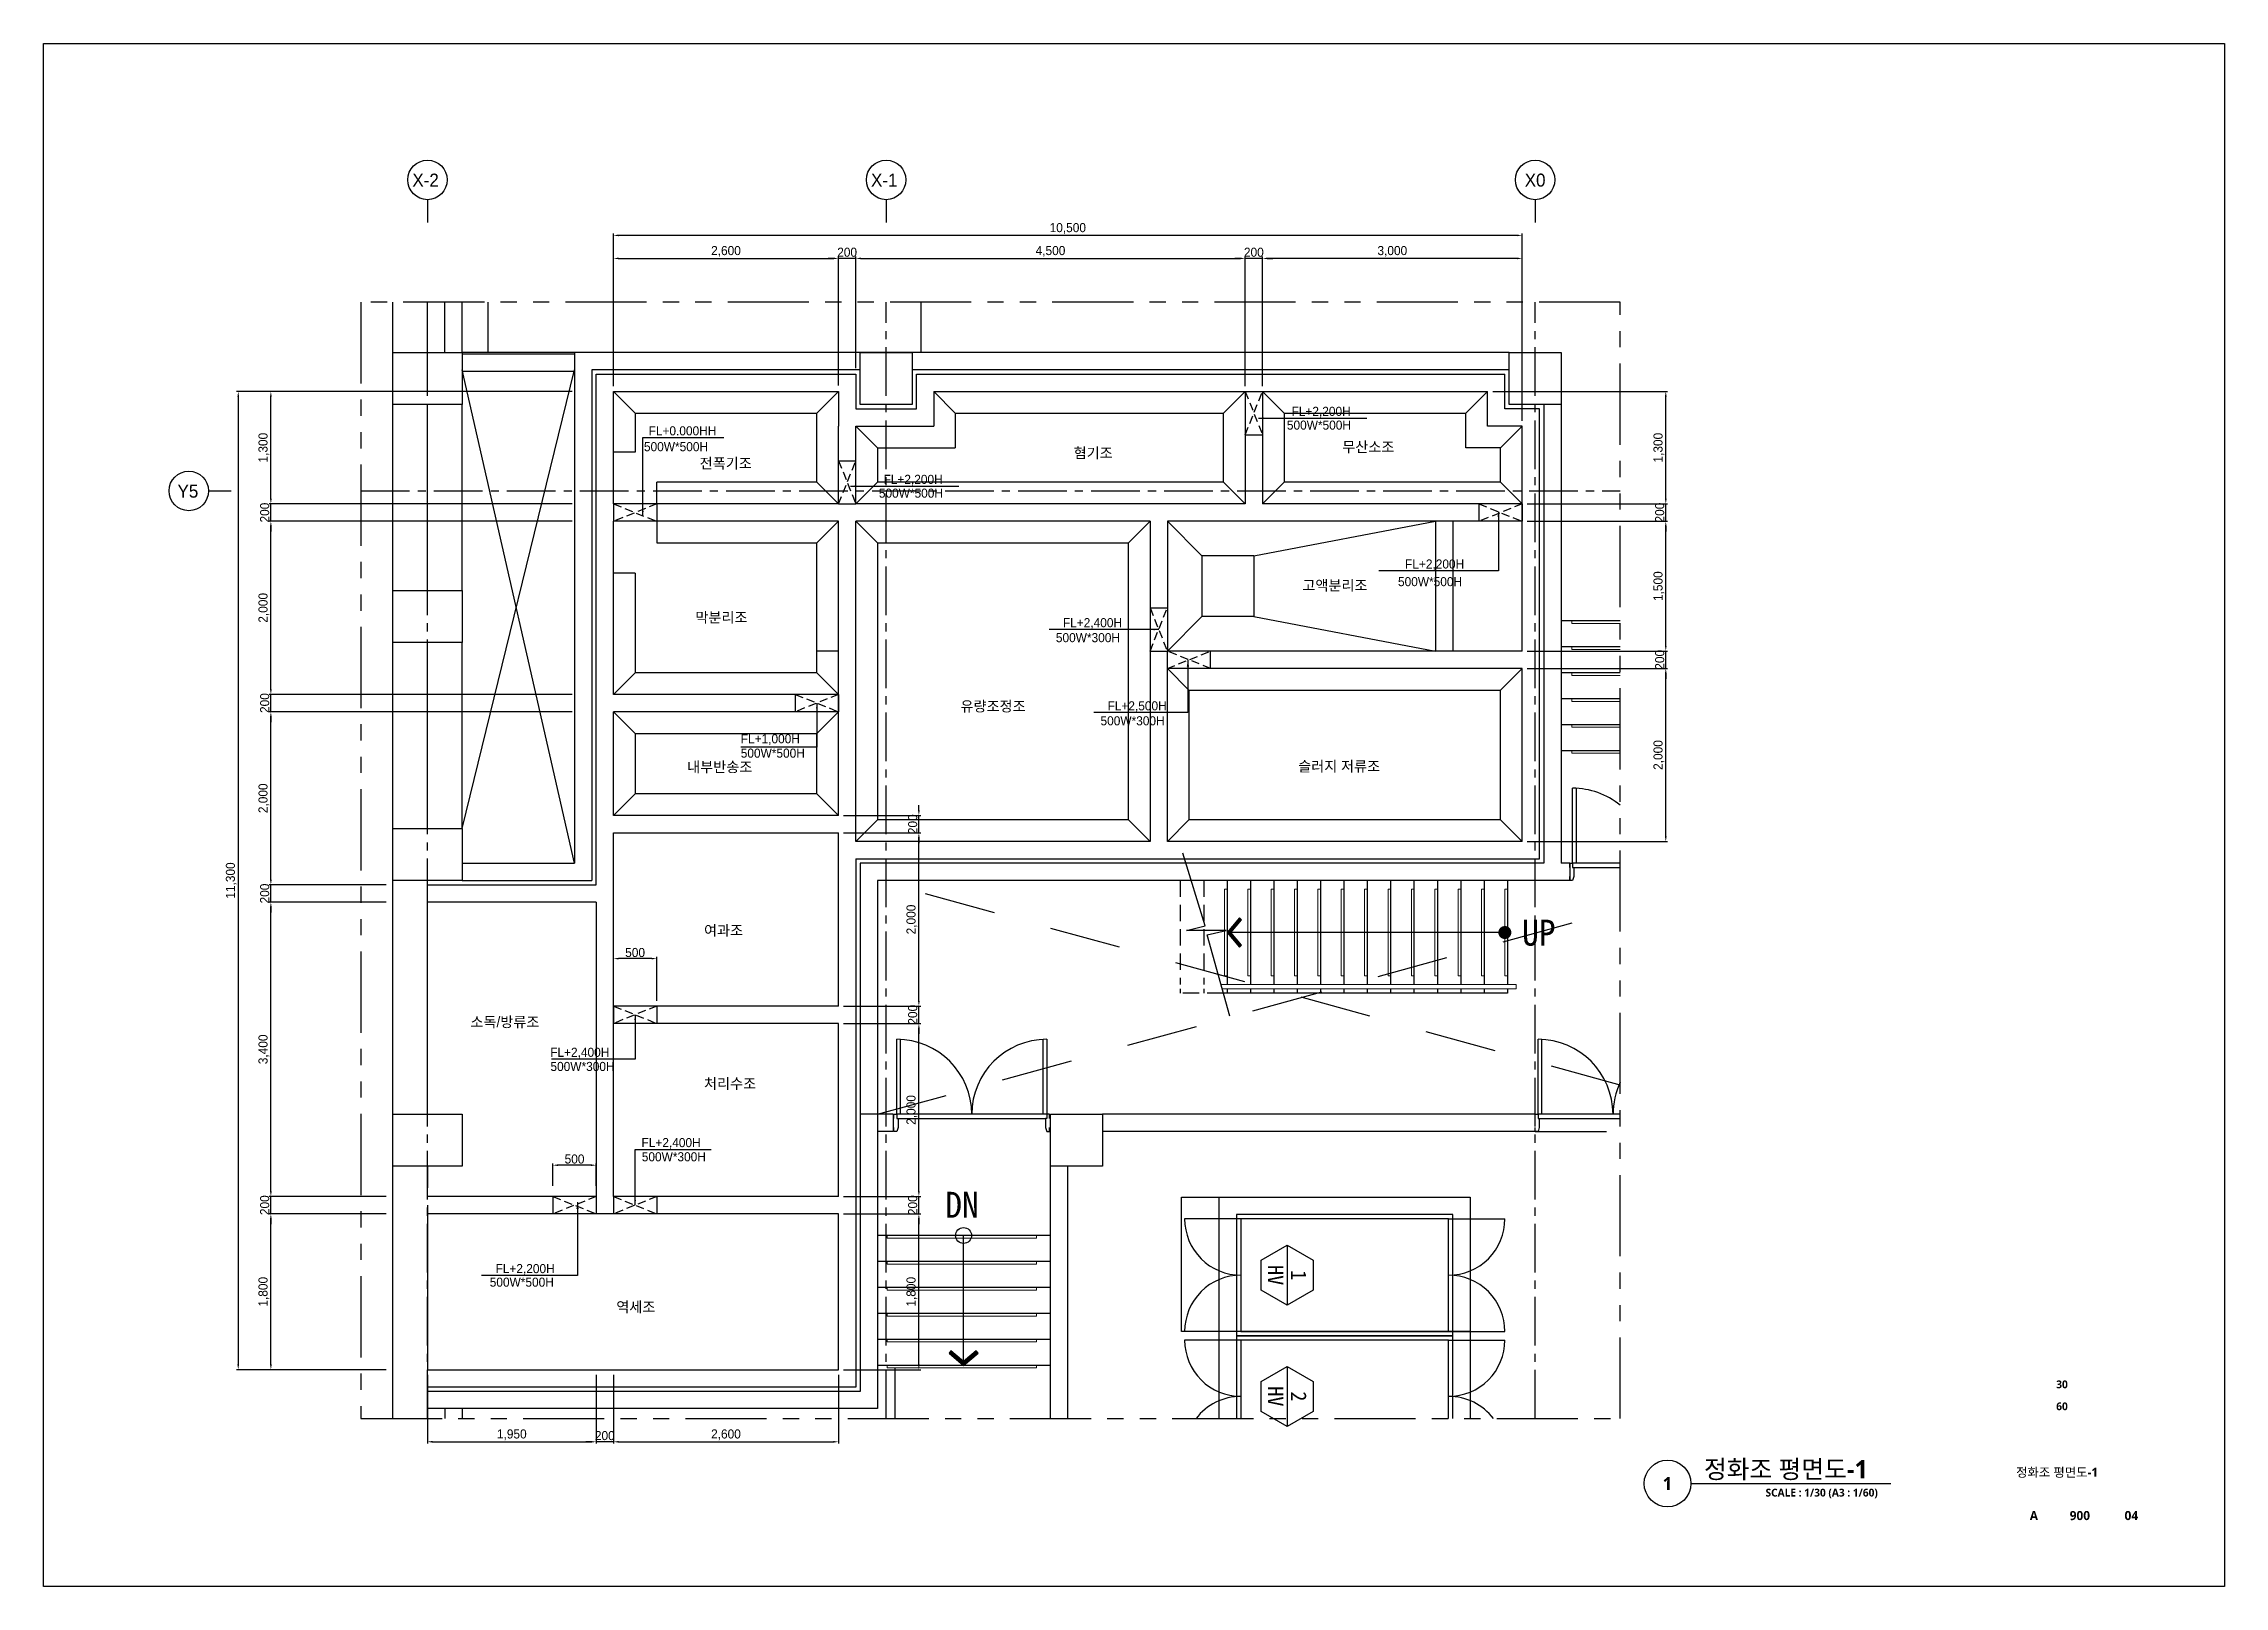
# Model space of a CAD drawing. Extents: x -446 to 204872, y -474580 to 19085.
# Drawn here: x 75600 to 100800, y 0 to 17820 of the extents above; entities that cross this region are included whole.
import ezdxf
from ezdxf.enums import TextEntityAlignment as Align

# ---------------------------------------------------------------- set-up
doc = ezdxf.new("R2010")
doc.units = 0
doc.header["$LTSCALE"] = 750
doc.header["$MEASUREMENT"] = 0
for name, pattern in [('CENTER2', [1.125, 0.75, -0.125, 0.125, -0.125]), ('HIDDEN2', [0.1875, 0.125, -0.0625]), ('PHANTOM2', [1.25, 0.625, -0.125, 0.125, -0.125, 0.125, -0.125]), ('지하2층 평면도 정화조변경안$0$HID', [2, 1.1, -0.9]), ('지하2층 평면도 정화조변경안$0$HIDDEN', [0.375, 0.25, -0.125])]:
    doc.linetypes.add(name, pattern=pattern)
doc.layers.get('0').update_dxf_attribs({"linetype": 'CONTINUOUS'})
doc.layers.get('DEFPOINTS').update_dxf_attribs({"linetype": 'CONTINUOUS'})
for name, color, linetype in [('A-ANNO-TEXT2', 3, 'CONTINUOUS'), ('A-ANNO-TITL', 7, 'CONTINUOUS'), ('AA-XXXX-TXT1', 2, 'CONTINUOUS'), ('지하2층 평면도 정화조변경안$0$A-ELE8', 8, 'CONTINUOUS'), ('지하2층 평면도 정화조변경안$0$A-PK', 6, 'CONTINUOUS'), ('지하2층 평면도 정화조변경안$0$AA-DWXM-DOOR', 7, 'CONTINUOUS'), ('지하2층 평면도 정화조변경안$0$COL', 2, 'CONTINUOUS'), ('지하2층 평면도 정화조변경안$0$FIN', 5, 'CONTINUOUS'), ('지하2층 평면도 정화조변경안$0$HID', 3, '지하2층 평면도 정화조변경안$0$HID'), ('지하2층 평면도 정화조변경안$0$WAL', 3, 'CONTINUOUS')]:
    doc.layers.add(name, color=color, linetype=linetype)
for name, color, linetype, lineweight in [('지하2층 평면도 정화조변경안$0$XR-평면도$0$A-SSXK-LEAD', 7, 'CONTINUOUS', 25), ('지하2층 평면도 정화조변경안$0$XR-평면도$0$A-SSXM-STAIR', 7, 'CONTINUOUS', 25), ('지하2층 평면도 정화조변경안$0$XR-평면도$0$A-SSXS-HAND', 6, 'CONTINUOUS', 20), ('지하2층 평면도 정화조변경안$0$XR-평면도$0$A-SSXS-NONS', 8, 'CONTINUOUS', 18)]:
    doc.layers.add(name, color=color, linetype=linetype, lineweight=lineweight)
doc.styles.add('SH_대대리576', font='')
doc.styles.get("Standard").update_dxf_attribs({"font": 'NanumGothicBold.ttf'})
doc.styles.add('송현도면폼(2020)$0$기문-1', font='')
doc.styles.add('송현플러스-돋움체', font='')
doc.styles.add('지하2층 평면도 정화조변경안$0$돋움체', font='')
doc.styles.get('SH_대대리576').set_extended_font_data('NanumGothic', bold=True)
doc.styles.get('송현도면폼(2020)$0$기문-1').set_extended_font_data('Dotum')
doc.styles.get('송현플러스-돋움체').set_extended_font_data('DotumChe')
doc.styles.get('지하2층 평면도 정화조변경안$0$돋움체').set_extended_font_data('DotumChe')
doc.dimstyles.new('cwn', dxfattribs={"dimscale": 20, "dimtxt": 3, "dimasz": 2, "dimexe": 1, "dimexo": 2, "dimgap": 1, "dimtad": 1, "dimdec": 0, "dimzin": 1, "dimdsep": 46, "dimlunit": 6, "dimtxsty": 'Standard', "dimcen": 0.09, "dimclrd": 4, "dimclre": 4, "dimclrt": 7, "dimadec": 0, "dimazin": 0, "dimtfac": 1, "dimtdec": 0, "dimtix": 1, "dimtmove": 1, "dimatfit": 3, "dimfxl": 2, "dimtolj": 1, "dimtzin": 1, "dimarcsym": 0})

msp = doc.modelspace()

# ---------------------------------------------------------------- texts
at = {"color": 7, "style": '송현도면폼(2020)$0$기문-1'}
for s, height, p in [('X-2', 150, (79861.2, 16168.6)), ('X-1', 150, (85161.2, 16168.6)), ('X0', 150, (92715.3, 16168.6)), ('FL+2,200H', 105, (90020.5, 13520.2)), ('FL+0.000HH', 105, (82591.1, 13295.1)), ('500W*500H', 105, (89966.6, 13361)), ('500W*500H', 105, (82537.2, 13112.1)), ('혐기조', 120, (87502.8, 13031.5)), ('무산소조', 120, (90606.5, 13102, -103000)), ('전폭기조', 120, (83181.5, 12912)), ('Y5', 150, (77147.2, 12575.6)), ('500W*500H', 105, (85251.8, 12575.1)), ('FL+2,200H', 105, (85305.7, 12734.3)), ('FL+2,200H', 105, (91331.9, 11756.7)), ('고액분리조', 120, (90145.6, 11502.4, -103000)), ('500W*500H', 105, (91250.8, 11553)), ('막분리조', 120, (83131.7, 11132.1)), ('FL+2,400H', 105, (87378.4, 11079.1)), ('500W*300H', 105, (87297.3, 10906)), ('유량조정조', 120, (86194.9, 10106.4, -103000)), ('FL+2,500H', 105, (87894.2, 10118.6)), ('FL+1,000H', 105, (83655.7, 9738.1)), ('500W*300H', 105, (87813.1, 9945.6)), ('500W*500H', 105, (83655.7, 9572.1)), ('내부반송조', 120, (83036.5, 9405.6)), ('슬러지 저류조', 120, (90097.6, 9412.7, -103000)), ('여과조', 120, (83231.7, 7516.5)), ('소독/방류조', 120, (80532.3, 6460.2)), ('500W*300H', 105, (81456.8, 5953)), ('FL+2,400H', 105, (81453.8, 6116.6)), ('처리수조', 120, (83231.7, 5747.9)), ('FL+2,400H', 105, (82509.1, 5073.4)), ('500W*300H', 105, (82512.1, 4909.7)), ('500W*500H', 105, (80755.2, 3461.5)), ('FL+2,200H', 105, (80822.1, 3618.1)), ('역세조', 120, (82218, 3167.7))]:
    msp.add_text(s, height=height, dxfattribs=at).set_placement(p)
at = {"layer": 'A-ANNO-TEXT2', "style": '송현플러스-돋움체'}
msp.add_text('UP', height=300, dxfattribs=at).set_placement((92683.6, 7400.9, -103000))
at = {"layer": 'A-ANNO-TEXT2', "color": 8, "style": '송현플러스-돋움체'}
msp.add_text('DN', height=300, dxfattribs=at).set_placement((86018.9, 4257.3, -103000))
at = {"layer": 'A-ANNO-TITL', "style": 'SH_대대리576'}
for s, height, p in [('30', 90, (98923.6, 2333.3)), ('60', 90, (98923.6, 2080)), ('정화조 평면도-1', 105, (98867, 1319.2)), ('A', 105, (98598.8, 818.1)), ('900', 105, (99130.1, 818.1)), ('04', 105, (99724.7, 818.1))]:
    msp.add_text(s, height=height, dxfattribs=at).set_placement(p, align=Align.MIDDLE)
at = {"layer": '지하2층 평면도 정화조변경안$0$FIN', "color": 8, "style": '지하2층 평면도 정화조변경안$0$돋움체'}
for s, p in [('HV', (89836.8, 3594.6)), ('1', (90103.5, 3594.6)), ('HV', (89836.8, 2194.6)), ('2', (90103.5, 2194.6))]:
    msp.add_text(s, height=180, rotation=270, dxfattribs=at).set_placement(p, align=Align.MIDDLE)

# ---------------------------------------------------------------- blocks, each defined once
blk = doc.blocks.new('*U241')
at = {"layer": 'A-ANNO-TITL'}
blk.add_line((0, 0), (3850, 0), dxfattribs=at)
blk.add_circle((-450, 0), 450, dxfattribs=at)
at = {"layer": 'AA-XXXX-TXT1', "style": 'SH_대대리576'}
blk.add_attdef('DWG.TITLE', (250, 100), '', height=350, dxfattribs=at)
at = {"layer": 'AA-XXXX-TXT1', "color": 7, "style": 'SH_대대리576'}
blk.add_attdef('NO1', text='', height=300, dxfattribs=at).set_placement((-450, 0), align=Align.MIDDLE)
at = {"layer": 'AA-XXXX-TXT1', "style": 'SH_대대리576'}
blk.add_attdef('SCALE', text='', height=150, dxfattribs=at).set_placement((3600, -100), align=Align.TOP_RIGHT)
blk = doc.blocks.new('지하2층 평면도 정화조변경안$0$XR-평면도$0$8F-PLAN$0$arrow2')
at = {"color": 8}
blk.add_lwpolyline([(0, 0.87), (0.74, 0), (0, -0.87), (0.15, -1), (1, 0), (0.15, 1)], close=True, dxfattribs=at)
for points in [[(0, 0.87), (0.15, 1), (0.74, 0), (1, 0)], [(0.74, 0), (1, 0), (0, -0.87), (0.15, -1)]]:
    blk.add_solid(points, dxfattribs=at)
blk = doc.blocks.new('*D957')
at = {"color": 4, "lineweight": -2, "ltscale": 100}
for p, q in [((82185, 13863), (82185, 15360)), ((82245, 15339), (84725, 15339)), ((84785, 13873), (84785, 15360))]:
    blk.add_line(p, q, dxfattribs=at)
at = {"color": 4}
for points in [[(82245, 15349), (82245, 15329), (82185, 15339)], [(84725, 15329), (84725, 15349), (84785, 15339)]]:
    blk.add_solid(points, dxfattribs=at)
at = {"layer": 'DEFPOINTS', "color": 0}
for p in [(84785, 15339), (82185, 13803), (84785, 13813)]:
    blk.add_point(p, dxfattribs=at)
at = {"color": 7, "insert": (83485, 15420), "char_height": 105, "attachment_point": 5, "style": '송현도면폼(2020)$0$기문-1'}
blk.add_mtext('\\A1;2,600', dxfattribs=at)
blk = doc.blocks.new('*D958')
at = {"color": 4, "lineweight": -2, "ltscale": 100}
for p, q in [((84725, 15339), (84665, 15339)), ((84785, 13873), (84785, 15360)), ((84985, 15339), (84785, 15339)), ((84985, 14073), (84985, 15360)), ((85045, 15339), (85105, 15339))]:
    blk.add_line(p, q, dxfattribs=at)
at = {"color": 4}
for points in [[(84725, 15329), (84725, 15349), (84785, 15339)], [(85045, 15349), (85045, 15329), (84985, 15339)]]:
    blk.add_solid(points, dxfattribs=at)
at = {"layer": 'DEFPOINTS', "color": 0}
for p in [(84785, 15339), (84985, 14013), (84785, 13813)]:
    blk.add_point(p, dxfattribs=at)
at = {"color": 7, "insert": (84885, 15410), "char_height": 105, "attachment_point": 5, "style": '송현도면폼(2020)$0$기문-1'}
blk.add_mtext('\\A1;200', dxfattribs=at)
blk = doc.blocks.new('*D959')
at = {"color": 4, "lineweight": -2, "ltscale": 100}
for p, q in [((84985, 14073), (84985, 15360)), ((85045, 15339), (89425, 15339)), ((89485, 13863), (89485, 15360))]:
    blk.add_line(p, q, dxfattribs=at)
at = {"color": 4}
for points in [[(85045, 15349), (85045, 15329), (84985, 15339)], [(89425, 15329), (89425, 15349), (89485, 15339)]]:
    blk.add_solid(points, dxfattribs=at)
at = {"layer": 'DEFPOINTS', "color": 0}
for p in [(89485, 15339), (84985, 14013), (89485, 13803)]:
    blk.add_point(p, dxfattribs=at)
at = {"color": 7, "insert": (87235, 15420), "char_height": 105, "attachment_point": 5, "style": '송현도면폼(2020)$0$기문-1'}
blk.add_mtext('\\A1;4,500', dxfattribs=at)
blk = doc.blocks.new('*D960')
at = {"color": 4, "lineweight": -2, "ltscale": 100}
for p, q in [((89425, 15339), (89365, 15339)), ((89485, 14672), (89485, 15360)), ((89685, 15339), (89485, 15339)), ((89685, 14682), (89685, 15360)), ((89745, 15339), (89805, 15339))]:
    blk.add_line(p, q, dxfattribs=at)
at = {"color": 4}
for points in [[(89425, 15329), (89425, 15349), (89485, 15339)], [(89745, 15349), (89745, 15329), (89685, 15339)]]:
    blk.add_solid(points, dxfattribs=at)
at = {"layer": 'DEFPOINTS', "color": 0}
for p in [(89485, 15339), (89685, 14622), (89485, 14612)]:
    blk.add_point(p, dxfattribs=at)
at = {"color": 7, "insert": (89585, 15410), "char_height": 105, "attachment_point": 5, "style": '송현도면폼(2020)$0$기문-1'}
blk.add_mtext('\\A1;200', dxfattribs=at)
blk = doc.blocks.new('*D961')
at = {"color": 4, "lineweight": -2, "ltscale": 100}
for p, q in [((89685, 13863), (89685, 15360)), ((92625, 15339), (89745, 15339)), ((92685, 13463), (92685, 15360))]:
    blk.add_line(p, q, dxfattribs=at)
at = {"color": 4}
for points in [[(89745, 15349), (89745, 15329), (89685, 15339)], [(92625, 15329), (92625, 15349), (92685, 15339)]]:
    blk.add_solid(points, dxfattribs=at)
at = {"layer": 'DEFPOINTS', "color": 0}
for p in [(89685, 15339), (89685, 13803), (92685, 13403)]:
    blk.add_point(p, dxfattribs=at)
at = {"color": 7, "insert": (91185, 15420), "char_height": 105, "attachment_point": 5, "style": '송현도면폼(2020)$0$기문-1'}
blk.add_mtext('\\A1;3,000', dxfattribs=at)
blk = doc.blocks.new('*D962')
at = {"color": 4, "lineweight": -2, "ltscale": 100}
for p, q in [((81709, 13803), (78205, 13803)), ((78226, 12563), (78226, 13743)), ((81709, 12503), (78205, 12503))]:
    blk.add_line(p, q, dxfattribs=at)
at = {"color": 4}
for points in [[(78236, 13743), (78216, 13743), (78226, 13803)], [(78216, 12563), (78236, 12563), (78226, 12503)]]:
    blk.add_solid(points, dxfattribs=at)
at = {"layer": 'DEFPOINTS', "color": 0}
for p in [(78226, 13803), (81769, 13803), (81769, 12503)]:
    blk.add_point(p, dxfattribs=at)
at = {"color": 7, "insert": (78145, 13153), "char_height": 105, "attachment_point": 5, "rotation": 90, "style": '송현도면폼(2020)$0$기문-1'}
blk.add_mtext('\\A1;1,300', dxfattribs=at)
blk = doc.blocks.new('*D963')
at = {"color": 4, "lineweight": -2, "ltscale": 100}
for p, q in [((81709, 12303), (78205, 12303)), ((78226, 10363), (78226, 12243)), ((81709, 10303), (78205, 10303))]:
    blk.add_line(p, q, dxfattribs=at)
at = {"color": 4}
for points in [[(78236, 12243), (78216, 12243), (78226, 12303)], [(78216, 10363), (78236, 10363), (78226, 10303)]]:
    blk.add_solid(points, dxfattribs=at)
at = {"layer": 'DEFPOINTS', "color": 0}
for p in [(78226, 12303), (81769, 12303), (81769, 10303)]:
    blk.add_point(p, dxfattribs=at)
at = {"color": 7, "insert": (78145, 11303), "char_height": 105, "attachment_point": 5, "rotation": 90, "style": '송현도면폼(2020)$0$기문-1'}
blk.add_mtext('\\A1;2,000', dxfattribs=at)
blk = doc.blocks.new('*D964')
at = {"color": 4, "lineweight": -2, "ltscale": 100}
for p, q in [((78226, 12563), (78226, 12623)), ((81709, 12503), (78205, 12503)), ((78226, 12303), (78226, 12503)), ((81709, 12303), (78205, 12303)), ((78226, 12243), (78226, 12183))]:
    blk.add_line(p, q, dxfattribs=at)
at = {"color": 4}
for points in [[(78216, 12563), (78236, 12563), (78226, 12503)], [(78236, 12243), (78216, 12243), (78226, 12303)]]:
    blk.add_solid(points, dxfattribs=at)
at = {"layer": 'DEFPOINTS', "color": 0}
for p in [(78226, 12503), (81769, 12503), (81769, 12303)]:
    blk.add_point(p, dxfattribs=at)
at = {"color": 7, "insert": (78155, 12403), "char_height": 105, "attachment_point": 5, "rotation": 90, "style": '송현도면폼(2020)$0$기문-1'}
blk.add_mtext('\\A1;200', dxfattribs=at)
blk = doc.blocks.new('*D965')
at = {"color": 4, "lineweight": -2, "ltscale": 100}
for p, q in [((78226, 10363), (78226, 10423)), ((81709, 10303), (78205, 10303)), ((81709, 10103), (78205, 10103)), ((78226, 10103), (78226, 10303)), ((78226, 10043), (78226, 9983))]:
    blk.add_line(p, q, dxfattribs=at)
at = {"color": 4}
for points in [[(78216, 10363), (78236, 10363), (78226, 10303)], [(78236, 10043), (78216, 10043), (78226, 10103)]]:
    blk.add_solid(points, dxfattribs=at)
at = {"layer": 'DEFPOINTS', "color": 0}
for p in [(78226, 10303), (81769, 10303), (81769, 10103)]:
    blk.add_point(p, dxfattribs=at)
at = {"color": 7, "insert": (78155, 10203), "char_height": 105, "attachment_point": 5, "rotation": 90, "style": '송현도면폼(2020)$0$기문-1'}
blk.add_mtext('\\A1;200', dxfattribs=at)
blk = doc.blocks.new('*D966')
at = {"color": 4, "lineweight": -2, "ltscale": 100}
for p, q in [((79559, 7903), (78205, 7903)), ((78226, 4563), (78226, 7843)), ((79559, 4503), (78205, 4503))]:
    blk.add_line(p, q, dxfattribs=at)
at = {"color": 4}
for points in [[(78236, 7843), (78216, 7843), (78226, 7903)], [(78216, 4563), (78236, 4563), (78226, 4503)]]:
    blk.add_solid(points, dxfattribs=at)
at = {"layer": 'DEFPOINTS', "color": 0}
for p in [(78226, 7903), (79619, 7903), (79619, 4503)]:
    blk.add_point(p, dxfattribs=at)
at = {"color": 7, "insert": (78145, 6203), "char_height": 105, "attachment_point": 5, "rotation": 90, "style": '송현도면폼(2020)$0$기문-1'}
blk.add_mtext('\\A1;3,400', dxfattribs=at)
blk = doc.blocks.new('*D967')
at = {"color": 4, "lineweight": -2, "ltscale": 100}
for p, q in [((79559, 8103), (78205, 8103)), ((78226, 8163), (78226, 8223)), ((78226, 7903), (78226, 8103)), ((79559, 7903), (78205, 7903)), ((78226, 7843), (78226, 7783))]:
    blk.add_line(p, q, dxfattribs=at)
at = {"color": 4}
for points in [[(78216, 8163), (78236, 8163), (78226, 8103)], [(78236, 7843), (78216, 7843), (78226, 7903)]]:
    blk.add_solid(points, dxfattribs=at)
at = {"layer": 'DEFPOINTS', "color": 0}
for p in [(78226, 8103), (79619, 8103), (79619, 7903)]:
    blk.add_point(p, dxfattribs=at)
at = {"color": 7, "insert": (78155, 8003), "char_height": 105, "attachment_point": 5, "rotation": 90, "style": '송현도면폼(2020)$0$기문-1'}
blk.add_mtext('\\A1;200', dxfattribs=at)
blk = doc.blocks.new('*D968')
at = {"color": 4, "lineweight": -2, "ltscale": 100}
for p, q in [((81709, 10103), (78205, 10103)), ((78226, 8163), (78226, 10043)), ((79559, 8103), (78205, 8103))]:
    blk.add_line(p, q, dxfattribs=at)
at = {"color": 4}
for points in [[(78236, 10043), (78216, 10043), (78226, 10103)], [(78216, 8163), (78236, 8163), (78226, 8103)]]:
    blk.add_solid(points, dxfattribs=at)
at = {"layer": 'DEFPOINTS', "color": 0}
for p in [(78226, 10103), (81769, 10103), (79619, 8103)]:
    blk.add_point(p, dxfattribs=at)
at = {"color": 7, "insert": (78145, 9103), "char_height": 105, "attachment_point": 5, "rotation": 90, "style": '송현도면폼(2020)$0$기문-1'}
blk.add_mtext('\\A1;2,000', dxfattribs=at)
blk = doc.blocks.new('*D969')
at = {"color": 4, "lineweight": -2, "ltscale": 100}
for p, q in [((78226, 4563), (78226, 4623)), ((79559, 4503), (78205, 4503)), ((79559, 4303), (78205, 4303)), ((78226, 4303), (78226, 4503)), ((78226, 4243), (78226, 4183))]:
    blk.add_line(p, q, dxfattribs=at)
at = {"color": 4}
for points in [[(78216, 4563), (78236, 4563), (78226, 4503)], [(78236, 4243), (78216, 4243), (78226, 4303)]]:
    blk.add_solid(points, dxfattribs=at)
at = {"layer": 'DEFPOINTS', "color": 0}
for p in [(78226, 4503), (79619, 4503), (79619, 4303)]:
    blk.add_point(p, dxfattribs=at)
at = {"color": 7, "insert": (78155, 4403), "char_height": 105, "attachment_point": 5, "rotation": 90, "style": '송현도면폼(2020)$0$기문-1'}
blk.add_mtext('\\A1;200', dxfattribs=at)
blk = doc.blocks.new('*D970')
at = {"color": 4, "lineweight": -2, "ltscale": 100}
for p, q in [((79559, 4303), (78205, 4303)), ((78226, 2563), (78226, 4243)), ((79559, 2503), (78205, 2503))]:
    blk.add_line(p, q, dxfattribs=at)
at = {"color": 4}
for points in [[(78236, 4243), (78216, 4243), (78226, 4303)], [(78216, 2563), (78236, 2563), (78226, 2503)]]:
    blk.add_solid(points, dxfattribs=at)
at = {"layer": 'DEFPOINTS', "color": 0}
for p in [(78226, 4303), (79619, 4303), (79619, 2503)]:
    blk.add_point(p, dxfattribs=at)
at = {"color": 7, "insert": (78145, 3403), "char_height": 105, "attachment_point": 5, "rotation": 90, "style": '송현도면폼(2020)$0$기문-1'}
blk.add_mtext('\\A1;1,800', dxfattribs=at)
blk = doc.blocks.new('*D971')
at = {"color": 4, "lineweight": -2, "ltscale": 100}
for p, q in [((80035, 2443), (80035, 1649)), ((81985, 2443), (81985, 1649)), ((80095, 1670), (81925, 1670))]:
    blk.add_line(p, q, dxfattribs=at)
at = {"color": 4}
for points in [[(80095, 1680), (80095, 1660), (80035, 1670)], [(81925, 1660), (81925, 1680), (81985, 1670)]]:
    blk.add_solid(points, dxfattribs=at)
at = {"layer": 'DEFPOINTS', "color": 0}
for p in [(80035, 2503), (81985, 2503), (81985, 1670)]:
    blk.add_point(p, dxfattribs=at)
at = {"color": 7, "insert": (81010, 1751), "char_height": 105, "attachment_point": 5, "style": '송현도면폼(2020)$0$기문-1'}
blk.add_mtext('\\A1;1,950', dxfattribs=at)
blk = doc.blocks.new('*D972')
at = {"color": 4, "lineweight": -2, "ltscale": 100}
for p, q in [((81985, 2443), (81985, 1649)), ((82185, 2443), (82185, 1649)), ((81925, 1670), (81865, 1670)), ((82185, 1670), (81985, 1670)), ((82245, 1670), (82305, 1670))]:
    blk.add_line(p, q, dxfattribs=at)
at = {"color": 4}
for points in [[(81925, 1660), (81925, 1680), (81985, 1670)], [(82245, 1680), (82245, 1660), (82185, 1670)]]:
    blk.add_solid(points, dxfattribs=at)
at = {"layer": 'DEFPOINTS', "color": 0}
for p in [(81985, 2503), (82185, 2503), (81985, 1670)]:
    blk.add_point(p, dxfattribs=at)
at = {"color": 7, "insert": (82085, 1741), "char_height": 105, "attachment_point": 5, "style": '송현도면폼(2020)$0$기문-1'}
blk.add_mtext('\\A1;200', dxfattribs=at)
blk = doc.blocks.new('*D973')
at = {"color": 4, "lineweight": -2, "ltscale": 100}
for p, q in [((82185, 2443), (82185, 1649)), ((84785, 2443), (84785, 1649)), ((82245, 1670), (84725, 1670))]:
    blk.add_line(p, q, dxfattribs=at)
at = {"color": 4}
for points in [[(82245, 1680), (82245, 1660), (82185, 1670)], [(84725, 1660), (84725, 1680), (84785, 1670)]]:
    blk.add_solid(points, dxfattribs=at)
at = {"layer": 'DEFPOINTS', "color": 0}
for p in [(82185, 2503), (84785, 2503), (84785, 1670)]:
    blk.add_point(p, dxfattribs=at)
at = {"color": 7, "insert": (83485, 1751), "char_height": 105, "attachment_point": 5, "style": '송현도면폼(2020)$0$기문-1'}
blk.add_mtext('\\A1;2,600', dxfattribs=at)
blk = doc.blocks.new('*D974')
at = {"color": 4, "lineweight": -2, "ltscale": 100}
for p, q in [((84845, 4303), (85735, 4303)), ((85714, 2563), (85714, 4243)), ((84845, 2503), (85735, 2503))]:
    blk.add_line(p, q, dxfattribs=at)
at = {"color": 4}
for points in [[(85724, 4243), (85704, 4243), (85714, 4303)], [(85704, 2563), (85724, 2563), (85714, 2503)]]:
    blk.add_solid(points, dxfattribs=at)
at = {"layer": 'DEFPOINTS', "color": 0}
for p in [(84785, 4303), (85714, 4303), (84785, 2503)]:
    blk.add_point(p, dxfattribs=at)
at = {"color": 7, "insert": (85633, 3403), "char_height": 105, "attachment_point": 5, "rotation": 90, "style": '송현도면폼(2020)$0$기문-1'}
blk.add_mtext('\\A1;1,800', dxfattribs=at)
blk = doc.blocks.new('*D975')
at = {"color": 4, "lineweight": -2, "ltscale": 100}
for p, q in [((85714, 4563), (85714, 4623)), ((84845, 4503), (85735, 4503)), ((84845, 4303), (85735, 4303)), ((85714, 4303), (85714, 4503)), ((85714, 4243), (85714, 4183))]:
    blk.add_line(p, q, dxfattribs=at)
at = {"color": 4}
for points in [[(85704, 4563), (85724, 4563), (85714, 4503)], [(85724, 4243), (85704, 4243), (85714, 4303)]]:
    blk.add_solid(points, dxfattribs=at)
at = {"layer": 'DEFPOINTS', "color": 0}
for p in [(84785, 4503), (84785, 4303), (85714, 4503)]:
    blk.add_point(p, dxfattribs=at)
at = {"color": 7, "insert": (85643, 4403), "char_height": 105, "attachment_point": 5, "rotation": 90, "style": '송현도면폼(2020)$0$기문-1'}
blk.add_mtext('\\A1;200', dxfattribs=at)
blk = doc.blocks.new('*D976')
at = {"color": 4, "lineweight": -2, "ltscale": 100}
for p, q in [((84845, 6503), (85735, 6503)), ((85714, 4563), (85714, 6443)), ((84845, 4503), (85735, 4503))]:
    blk.add_line(p, q, dxfattribs=at)
at = {"color": 4}
for points in [[(85724, 6443), (85704, 6443), (85714, 6503)], [(85704, 4563), (85724, 4563), (85714, 4503)]]:
    blk.add_solid(points, dxfattribs=at)
at = {"layer": 'DEFPOINTS', "color": 0}
for p in [(84785, 6503), (85714, 6503), (84785, 4503)]:
    blk.add_point(p, dxfattribs=at)
at = {"color": 7, "insert": (85633, 5503), "char_height": 105, "attachment_point": 5, "rotation": 90, "style": '송현도면폼(2020)$0$기문-1'}
blk.add_mtext('\\A1;2,000', dxfattribs=at)
blk = doc.blocks.new('*D977')
at = {"color": 4, "lineweight": -2, "ltscale": 100}
for p, q in [((85714, 6763), (85714, 6823)), ((84845, 6703), (85735, 6703)), ((85714, 6503), (85714, 6703)), ((84845, 6503), (85735, 6503)), ((85714, 6443), (85714, 6383))]:
    blk.add_line(p, q, dxfattribs=at)
at = {"color": 4}
for points in [[(85704, 6763), (85724, 6763), (85714, 6703)], [(85724, 6443), (85704, 6443), (85714, 6503)]]:
    blk.add_solid(points, dxfattribs=at)
at = {"layer": 'DEFPOINTS', "color": 0}
for p in [(84785, 6703), (85714, 6703), (84785, 6503)]:
    blk.add_point(p, dxfattribs=at)
at = {"color": 7, "insert": (85643, 6603), "char_height": 105, "attachment_point": 5, "rotation": 90, "style": '송현도면폼(2020)$0$기문-1'}
blk.add_mtext('\\A1;200', dxfattribs=at)
blk = doc.blocks.new('*D978')
at = {"color": 4, "lineweight": -2, "ltscale": 100}
for p, q in [((85081, 8703), (85735, 8703)), ((85714, 6763), (85714, 8643)), ((84845, 6703), (85735, 6703))]:
    blk.add_line(p, q, dxfattribs=at)
at = {"color": 4}
for points in [[(85724, 8643), (85704, 8643), (85714, 8703)], [(85704, 6763), (85724, 6763), (85714, 6703)]]:
    blk.add_solid(points, dxfattribs=at)
at = {"layer": 'DEFPOINTS', "color": 0}
for p in [(85021, 8703), (85714, 8703), (84785, 6703)]:
    blk.add_point(p, dxfattribs=at)
at = {"color": 7, "insert": (85633, 7703), "char_height": 105, "attachment_point": 5, "rotation": 90, "style": '송현도면폼(2020)$0$기문-1'}
blk.add_mtext('\\A1;2,000', dxfattribs=at)
blk = doc.blocks.new('*D979')
at = {"color": 4, "lineweight": -2, "ltscale": 100}
for p, q in [((92745, 10603), (94366, 10603)), ((94345, 8663), (94345, 10543)), ((92745, 8603), (94366, 8603))]:
    blk.add_line(p, q, dxfattribs=at)
at = {"color": 4}
for points in [[(94355, 10543), (94335, 10543), (94345, 10603)], [(94335, 8663), (94355, 8663), (94345, 8603)]]:
    blk.add_solid(points, dxfattribs=at)
at = {"layer": 'DEFPOINTS', "color": 0}
for p in [(92685, 10603), (94345, 10603), (92685, 8603)]:
    blk.add_point(p, dxfattribs=at)
at = {"color": 7, "insert": (94265, 9603), "char_height": 105, "attachment_point": 5, "rotation": 90, "style": '송현도면폼(2020)$0$기문-1'}
blk.add_mtext('\\A1;2,000', dxfattribs=at)
blk = doc.blocks.new('*D980')
at = {"color": 4, "lineweight": -2, "ltscale": 100}
for p, q in [((94345, 10863), (94345, 10923)), ((92745, 10803), (94366, 10803)), ((92745, 10603), (94366, 10603)), ((94345, 10603), (94345, 10803)), ((94345, 10543), (94345, 10483))]:
    blk.add_line(p, q, dxfattribs=at)
at = {"color": 4}
for points in [[(94335, 10863), (94355, 10863), (94345, 10803)], [(94355, 10543), (94335, 10543), (94345, 10603)]]:
    blk.add_solid(points, dxfattribs=at)
at = {"layer": 'DEFPOINTS', "color": 0}
for p in [(92685, 10803), (92685, 10603), (94345, 10803)]:
    blk.add_point(p, dxfattribs=at)
at = {"color": 7, "insert": (94275, 10703), "char_height": 105, "attachment_point": 5, "rotation": 90, "style": '송현도면폼(2020)$0$기문-1'}
blk.add_mtext('\\A1;200', dxfattribs=at)
blk = doc.blocks.new('*D981')
at = {"color": 4, "lineweight": -2, "ltscale": 100}
for p, q in [((82185, 14471), (82185, 15626)), ((92685, 14471), (92685, 15626)), ((92625, 15605), (82245, 15605))]:
    blk.add_line(p, q, dxfattribs=at)
at = {"color": 4}
for points in [[(82245, 15615), (82245, 15595), (82185, 15605)], [(92625, 15595), (92625, 15615), (92685, 15605)]]:
    blk.add_solid(points, dxfattribs=at)
at = {"layer": 'DEFPOINTS', "color": 0}
for p in [(82185, 15605), (82185, 14411), (92685, 14411)]:
    blk.add_point(p, dxfattribs=at)
at = {"color": 7, "insert": (87435, 15685), "char_height": 105, "attachment_point": 5, "style": '송현도면폼(2020)$0$기문-1'}
blk.add_mtext('\\A1;10,500', dxfattribs=at)
blk = doc.blocks.new('*D982')
at = {"color": 4, "lineweight": -2, "ltscale": 100}
for p, q in [((79159, 13803), (77828, 13803)), ((77849, 13743), (77849, 2563)), ((79559, 2503), (77828, 2503))]:
    blk.add_line(p, q, dxfattribs=at)
at = {"color": 4}
for points in [[(77859, 13743), (77839, 13743), (77849, 13803)], [(77839, 2563), (77859, 2563), (77849, 2503)]]:
    blk.add_solid(points, dxfattribs=at)
at = {"layer": 'DEFPOINTS', "color": 0}
for p in [(79219, 13803), (77849, 2503), (79619, 2503)]:
    blk.add_point(p, dxfattribs=at)
at = {"color": 7, "insert": (77768, 8153), "char_height": 105, "attachment_point": 5, "rotation": 90, "style": '송현도면폼(2020)$0$기문-1'}
blk.add_mtext('\\A1;11,300', dxfattribs=at)
blk = doc.blocks.new('A$Ca4545229')
at = {"color": 7}
blk.add_line((456, 228), (720, 228), dxfattribs=at)
blk.add_circle((228, 228), 228, dxfattribs=at)
blk = doc.blocks.new('*D983')
at = {"color": 4, "lineweight": -2}
for p, q in [((82185, 6763), (82185, 7272)), ((82625, 7251), (82245, 7251)), ((82685, 6763), (82685, 7272))]:
    blk.add_line(p, q, dxfattribs=at)
at = {"color": 4}
for points in [[(82245, 7261), (82245, 7241), (82185, 7251)], [(82625, 7241), (82625, 7261), (82685, 7251)]]:
    blk.add_solid(points, dxfattribs=at)
at = {"layer": 'DEFPOINTS', "color": 0}
for p in [(82185, 7251), (82185, 6703), (82685, 6703)]:
    blk.add_point(p, dxfattribs=at)
at = {"color": 7, "insert": (82435, 7321), "char_height": 105, "attachment_point": 5, "style": '송현도면폼(2020)$0$기문-1'}
blk.add_mtext('\\A1;500', dxfattribs=at)
blk = doc.blocks.new('*D984')
at = {"color": 4, "lineweight": -2}
for p, q in [((81485, 4627), (81485, 4886)), ((81925, 4865), (81545, 4865)), ((81985, 4627), (81985, 4886))]:
    blk.add_line(p, q, dxfattribs=at)
at = {"color": 4}
for points in [[(81545, 4875), (81545, 4855), (81485, 4865)], [(81925, 4855), (81925, 4875), (81985, 4865)]]:
    blk.add_solid(points, dxfattribs=at)
at = {"layer": 'DEFPOINTS', "color": 0}
for p in [(81485, 4865), (81485, 4567), (81985, 4567)]:
    blk.add_point(p, dxfattribs=at)
at = {"color": 7, "insert": (81735, 4936), "char_height": 105, "attachment_point": 5, "style": '송현도면폼(2020)$0$기문-1'}
blk.add_mtext('\\A1;500', dxfattribs=at)
blk = doc.blocks.new('*D991')
at = {"color": 4, "lineweight": -2}
for p, q in [((84845, 8903), (85735, 8903)), ((85714, 8963), (85714, 9023)), ((85714, 8703), (85714, 8903)), ((84845, 8703), (85735, 8703)), ((85714, 8643), (85714, 8583))]:
    blk.add_line(p, q, dxfattribs=at)
at = {"color": 4}
for points in [[(85704, 8963), (85724, 8963), (85714, 8903)], [(85724, 8643), (85704, 8643), (85714, 8703)]]:
    blk.add_solid(points, dxfattribs=at)
at = {"layer": 'DEFPOINTS', "color": 0}
for p in [(84785, 8903), (85714, 8903), (84785, 8703)]:
    blk.add_point(p, dxfattribs=at)
at = {"color": 7, "insert": (85643, 8803), "char_height": 105, "attachment_point": 5, "rotation": 90, "style": '송현도면폼(2020)$0$기문-1'}
blk.add_mtext('\\A1;200', dxfattribs=at)
blk = doc.blocks.new('*D997')
at = {"color": 4, "lineweight": -2}
for p, q in [((92745, 12303), (94366, 12303)), ((94345, 10863), (94345, 12243)), ((92745, 10803), (94366, 10803))]:
    blk.add_line(p, q, dxfattribs=at)
at = {"color": 4}
for points in [[(94355, 12243), (94335, 12243), (94345, 12303)], [(94335, 10863), (94355, 10863), (94345, 10803)]]:
    blk.add_solid(points, dxfattribs=at)
at = {"layer": 'DEFPOINTS', "color": 0}
for p in [(92685, 12303), (94345, 12303), (92685, 10803)]:
    blk.add_point(p, dxfattribs=at)
at = {"color": 7, "insert": (94265, 11553), "char_height": 105, "attachment_point": 5, "rotation": 90, "style": '송현도면폼(2020)$0$기문-1'}
blk.add_mtext('\\A1;1,500', dxfattribs=at)
blk = doc.blocks.new('*D998')
at = {"color": 4, "lineweight": -2}
for p, q in [((94345, 12563), (94345, 12623)), ((92745, 12503), (94366, 12503)), ((94345, 12303), (94345, 12503)), ((92745, 12303), (94366, 12303)), ((94345, 12243), (94345, 12183))]:
    blk.add_line(p, q, dxfattribs=at)
at = {"color": 4}
for points in [[(94335, 12563), (94355, 12563), (94345, 12503)], [(94355, 12243), (94335, 12243), (94345, 12303)]]:
    blk.add_solid(points, dxfattribs=at)
at = {"layer": 'DEFPOINTS', "color": 0}
for p in [(92685, 12503), (94345, 12503), (92685, 12303)]:
    blk.add_point(p, dxfattribs=at)
at = {"color": 7, "insert": (94275, 12403), "char_height": 105, "attachment_point": 5, "rotation": 90, "style": '송현도면폼(2020)$0$기문-1'}
blk.add_mtext('\\A1;200', dxfattribs=at)
blk = doc.blocks.new('*D999')
at = {"color": 4, "lineweight": -2}
for p, q in [((92345, 13803), (94366, 13803)), ((94345, 12563), (94345, 13743)), ((92745, 12503), (94366, 12503))]:
    blk.add_line(p, q, dxfattribs=at)
at = {"color": 4}
for points in [[(94355, 13743), (94335, 13743), (94345, 13803)], [(94335, 12563), (94355, 12563), (94345, 12503)]]:
    blk.add_solid(points, dxfattribs=at)
at = {"layer": 'DEFPOINTS', "color": 0}
for p in [(92285, 13803), (94345, 13803), (92685, 12503)]:
    blk.add_point(p, dxfattribs=at)
at = {"color": 7, "insert": (94265, 13153), "char_height": 105, "attachment_point": 5, "rotation": 90, "style": '송현도면폼(2020)$0$기문-1'}
blk.add_mtext('\\A1;1,300', dxfattribs=at)

# ---------------------------------------------------------------- dimensions: what is measured, and where the dimension line sits
at = {"color": 7, "ltscale": 100}
for base, p1, p2, picture, middle in [((82185.4, 15604.8), (92685.4, 14411.3), (82185.4, 14411.3), '*D981', (87435.4, 15685.4)), ((81985.4, 1670.2), (80035.4, 2502.7), (81985.4, 2502.7), '*D971', (81010.4, 1750.9)), ((81985.4, 1670.2), (82185.4, 2502.7), (81985.4, 2502.7), '*D972', (82085.4, 1740.8)), ((84785.4, 1670.2), (82185.4, 2502.7), (84785.4, 2502.7), '*D973', (83485.4, 1750.9))]:
    dim = msp.add_linear_dim(base=base, p1=p1, p2=p2, dimstyle='cwn', override={"dimscale": 30, "dimtxt": 3.5, "dimexe": 0.7, "dimgap": 0.6, "dimtxsty": '송현도면폼(2020)$0$기문-1'}, dxfattribs=at)
    dim.commit()
    dim.dimension.update_dxf_attribs({"geometry": picture, "text_midpoint": middle})
at = {"color": 1, "ltscale": 100}
for base, p1, p2, picture, middle in [((84785.4, 15339.4), (82185.4, 13803.1), (84785.4, 13812.8), '*D957', (83485.4, 15420)), ((84785.4, 15339.4), (84985.4, 14013), (84785.4, 13812.8), '*D958', (84885.4, 15409.9)), ((89485.4, 15339.4), (84985.4, 14013), (89485.4, 13803.1), '*D959', (87235.4, 15420)), ((89485.4, 15339.4), (89685.4, 14622.2), (89485.4, 14611.7), '*D960', (89585.4, 15409.9)), ((89685.4, 15339.4), (92685.4, 13403.1), (89685.4, 13803.1), '*D961', (91185.4, 15420))]:
    dim = msp.add_linear_dim(base=base, p1=p1, p2=p2, dimstyle='cwn', override={"dimscale": 30, "dimtxt": 3.5, "dimexe": 0.7, "dimgap": 0.6, "dimtxsty": '송현도면폼(2020)$0$기문-1'}, dxfattribs=at)
    dim.commit()
    dim.dimension.update_dxf_attribs({"geometry": picture, "text_midpoint": middle})
at = {"color": 7, "ltscale": 100}
for base, p1, p2, picture, middle in [((77849, 2502.7), (79219, 13802.7), (79619, 2502.7), '*D982', (77768.3, 8152.7)), ((94345.4, 10802.7), (92685.4, 10602.7), (92685.4, 10802.7), '*D980', (94274.8, 10702.7)), ((94345.4, 10602.7), (92685.4, 8602.7), (92685.4, 10602.7), '*D979', (94264.7, 9602.7)), ((85713.6, 8702.7), (84785.4, 6702.7), (85020.7, 8702.7), '*D978', (85632.9, 7702.7)), ((85713.6, 6702.7), (84785.4, 6502.7), (84785.4, 6702.7), '*D977', (85643, 6602.7)), ((85713.6, 6502.7), (84785.4, 4502.7), (84785.4, 6502.7), '*D976', (85632.9, 5502.7)), ((85713.6, 4502.7), (84785.4, 4302.7), (84785.4, 4502.7), '*D975', (85643, 4402.7)), ((85713.6, 4302.7), (84785.4, 2502.7), (84785.4, 4302.7), '*D974', (85632.9, 3402.7))]:
    dim = msp.add_linear_dim(base=base, p1=p1, p2=p2, angle=90, dimstyle='cwn', override={"dimscale": 30, "dimtxt": 3.5, "dimexe": 0.7, "dimgap": 0.6, "dimtxsty": '송현도면폼(2020)$0$기문-1'}, dxfattribs=at)
    dim.commit()
    dim.dimension.update_dxf_attribs({"geometry": picture, "text_midpoint": middle})
at = {"color": 1, "ltscale": 100}
for base, p1, p2, picture, middle in [((78225.6, 13802.7), (81769, 12502.7), (81769, 13802.7), '*D962', (78144.9, 13152.7)), ((78225.6, 12502.7), (81769, 12302.7), (81769, 12502.7), '*D964', (78155.1, 12402.7)), ((78225.6, 12302.7), (81769, 10302.7), (81769, 12302.7), '*D963', (78144.9, 11302.7)), ((78225.6, 10302.7), (81769, 10102.7), (81769, 10302.7), '*D965', (78155.1, 10202.7)), ((78225.6, 10102.7), (79619, 8102.7), (81769, 10102.7), '*D968', (78144.9, 9102.7)), ((78225.6, 8102.7), (79619, 7902.7), (79619, 8102.7), '*D967', (78155.1, 8002.7)), ((78225.6, 7902.7), (79619, 4502.7), (79619, 7902.7), '*D966', (78144.9, 6202.7)), ((78225.6, 4502.7), (79619, 4302.7), (79619, 4502.7), '*D969', (78155.1, 4402.7)), ((78225.6, 4302.7), (79619, 2502.7), (79619, 4302.7), '*D970', (78144.9, 3402.7))]:
    dim = msp.add_linear_dim(base=base, p1=p1, p2=p2, angle=90, dimstyle='cwn', override={"dimscale": 30, "dimtxt": 3.5, "dimexe": 0.7, "dimgap": 0.6, "dimtxsty": '송현도면폼(2020)$0$기문-1'}, dxfattribs=at)
    dim.commit()
    dim.dimension.update_dxf_attribs({"geometry": picture, "text_midpoint": middle})
at = {"color": 7}
for base, p1, p2, picture, middle in [((94345.4, 13802.7), (92685.4, 12502.7), (92285.4, 13802.7), '*D999', (94264.7, 13152.7)), ((94345.4, 12502.7), (92685.4, 12302.7), (92685.4, 12502.7), '*D998', (94274.8, 12402.7)), ((94345.4, 12302.7), (92685.4, 10802.7), (92685.4, 12302.7), '*D997', (94264.7, 11552.7)), ((85713.6, 8902.7), (84785.4, 8702.7), (84785.4, 8902.7), '*D991', (85643, 8802.7))]:
    dim = msp.add_linear_dim(base=base, p1=p1, p2=p2, angle=90, dimstyle='cwn', override={"dimscale": 30, "dimtxt": 3.5, "dimexe": 0.7, "dimgap": 0.6, "dimtxsty": '송현도면폼(2020)$0$기문-1'}, dxfattribs=at)
    dim.commit()
    dim.dimension.update_dxf_attribs({"geometry": picture, "text_midpoint": middle})
at = {"color": 8}
for base, p1, p2, picture, middle in [((82185.4, 7250.9), (82685.4, 6702.7), (82185.4, 6702.7), '*D983', (82435.4, 7321.5)), ((81485.4, 4865.1), (81985.4, 4566.6), (81485.4, 4566.6), '*D984', (81735.4, 4935.7))]:
    dim = msp.add_linear_dim(base=base, p1=p1, p2=p2, dimstyle='cwn', override={"dimscale": 30, "dimtxt": 3.5, "dimexe": 0.7, "dimgap": 0.6, "dimtxsty": '송현도면폼(2020)$0$기문-1'}, dxfattribs=at)
    dim.commit()
    dim.dimension.update_dxf_attribs({"geometry": picture, "text_midpoint": middle})

# ---------------------------------------------------------------- linework, layer by layer
at = {"color": 1, "linetype": 'CENTER2'}
for p, q in [((80035.4, 1937.4), (80035.4, 14832.7)), ((85335.4, 1937.4), (85335.4, 14832.7)), ((92835.4, 1937.4), (92835.4, 14832.7)), ((79266.8, 12652.7), (93818.1, 12652.7))]:
    msp.add_line(p, q, dxfattribs=at)
at = {"color": 5}
for p, q in [((80735.4, 14252.7), (80735.4, 14832.7)), ((81735.4, 14252.7), (80435.4, 14252.7)), ((80435.4, 8752.7), (81735.4, 14052.7)), ((81735.4, 8352.7), (80435.4, 14052.7)), ((80435.4, 11502.7), (80435.4, 13652.7)), ((80435.4, 8752.7), (80435.4, 10902.7)), ((85435.4, 2522.7), (85435.4, 1937.4))]:
    msp.add_line(p, q, dxfattribs=at)
at = {"linetype": 'Continuous'}
for p, q in [((92485.4, 13602.7), (92485.4, 14002.7)), ((85885.4, 13802.7), (89485.4, 13802.7)), ((85885.4, 13802.7), (85885.4, 13402.7)), ((89485.4, 13802.7), (89485.4, 12502.7)), ((89685.4, 13802.7), (92285.4, 13802.7)), ((89685.4, 13802.7), (89685.4, 12502.7)), ((92285.4, 13402.7), (92285.4, 13802.7)), ((84785.4, 12502.7), (84785.4, 13402.7)), ((84985.4, 12502.7), (84985.4, 13402.7)), ((92685.4, 13402.7), (92285.4, 13402.7)), ((92885.4, 13602.7), (92485.4, 13602.7)), ((92685.4, 10802.7), (92685.4, 13402.7)), ((92885.4, 8402.7), (92885.4, 13602.7)), ((84785.4, 12502.7), (82185.4, 12502.7)), ((89485.4, 12502.7), (84985.4, 12502.7)), ((92685.4, 12502.7), (89685.4, 12502.7)), ((84785.4, 12302.7), (82185.4, 12302.7)), ((84785.4, 8902.7), (84785.4, 12302.7)), ((88385.4, 12302.7), (84985.4, 12302.7)), ((84985.4, 8602.7), (84985.4, 12302.7)), ((88385.4, 12302.7), (88385.4, 8602.7)), ((92685.4, 12302.7), (88585.4, 12302.7)), ((88585.4, 12302.7), (88585.4, 10802.7)), ((91685.4, 12302.7), (91685.4, 10802.7)), ((91885.4, 12302.7), (91885.4, 10802.7)), ((92685.4, 10802.7), (88585.4, 10802.7)), ((92685.4, 10602.7), (88585.4, 10602.7)), ((88585.4, 8602.7), (88585.4, 10602.7)), ((92685.4, 8602.7), (92685.4, 10602.7)), ((84785.4, 10302.7), (82185.4, 10302.7)), ((84785.4, 10102.7), (82185.4, 10102.7)), ((84785.4, 8602.7), (84785.4, 8702.7)), ((84785.4, 6702.7), (84785.4, 8602.7)), ((88385.4, 8602.7), (84985.4, 8602.7)), ((92685.4, 8602.7), (88585.4, 8602.7)), ((84985.4, 8402.7), (92885.4, 8402.7)), ((84985.4, 8402.7), (84985.4, 2302.7)), ((80035.4, 8102.7), (81985.4, 8102.7)), ((81985.4, 7902.7), (80035.4, 7902.7)), ((81985.4, 7902.7), (81985.4, 4502.7)), ((84785.4, 6702.7), (82185.4, 6702.7)), ((84785.4, 6502.7), (82185.4, 6502.7)), ((84785.4, 4502.7), (84785.4, 6502.7)), ((81985.4, 4502.7), (80035.4, 4502.7)), ((84785.4, 4302.7), (80035.4, 4302.7)), ((84785.4, 4502.7), (82185.4, 4502.7)), ((84785.4, 2502.7), (84785.4, 4302.7)), ((80035.4, 2502.7), (84785.4, 2502.7)), ((84985.4, 2302.7), (80035.4, 2302.7))]:
    msp.add_line(p, q, dxfattribs=at)
at = {"color": 8}
for p, q in [((82435.4, 13552.7), (82185.4, 13802.7)), ((84785.4, 13802.7), (84535.4, 13552.7)), ((86135.4, 13552.7), (85885.4, 13802.7)), ((89485.4, 13802.7), (89235.4, 13552.7)), ((89935.4, 13552.7), (89685.4, 13802.7)), ((92285.4, 13802.7), (92035.4, 13552.7)), ((82435.4, 13552.7), (84535.4, 13552.7)), ((82435.4, 13552.7), (82435.4, 13102.7)), ((84535.4, 12752.7), (84535.4, 13552.7)), ((85235.4, 13152.7), (84985.4, 13402.7)), ((86135.4, 13552.7), (89235.4, 13552.7)), ((86135.4, 13552.7), (86135.4, 13152.7)), ((89235.4, 12752.7), (89235.4, 13552.7)), ((89935.4, 13552.7), (92035.4, 13552.7)), ((89935.4, 13552.7), (89935.4, 12752.7)), ((92035.4, 13152.7), (92035.4, 13552.7)), ((92685.4, 13402.7), (92435.4, 13152.7)), ((85235.4, 13152.7), (85235.4, 12752.7)), ((85235.4, 13152.7), (86135.4, 13152.7)), ((92435.4, 13152.7), (92035.4, 13152.7)), ((92435.4, 12752.7), (92435.4, 13152.7)), ((82435.4, 13102.7), (82185.4, 13102.7)), ((84535.4, 12752.7), (82685.4, 12752.7)), ((82685.4, 12502.7), (82685.4, 12752.7)), ((84535.4, 12752.7), (84785.4, 12502.7)), ((85235.4, 12752.7), (84985.4, 12502.7)), ((89235.4, 12752.7), (85235.4, 12752.7)), ((89235.4, 12752.7), (89485.4, 12502.7)), ((89935.4, 12752.7), (89685.4, 12502.7)), ((92435.4, 12752.7), (89935.4, 12752.7)), ((92435.4, 12752.7), (92685.4, 12502.7)), ((82685.4, 12302.7), (82685.4, 12052.7)), ((84535.4, 12052.7), (84785.4, 12302.7)), ((85235.4, 12052.7), (84985.4, 12302.7)), ((88385.4, 12302.7), (88135.4, 12052.7)), ((88985.4, 11902.7), (88585.4, 12302.7)), ((89585.4, 11902.7), (91685.4, 12302.7)), ((82685.4, 12052.7), (84535.4, 12052.7)), ((84535.4, 10552.7), (84535.4, 12052.7)), ((85235.4, 12052.7), (88135.4, 12052.7)), ((85235.4, 12052.7), (85235.4, 8852.7)), ((88135.4, 8852.7), (88135.4, 12052.7)), ((88985.4, 11902.7), (88985.4, 11202.7)), ((89585.4, 11902.7), (88985.4, 11902.7)), ((89585.4, 11902.7), (89585.4, 11202.7)), ((82435.4, 11702.7), (82185.4, 11702.7)), ((82435.4, 11702.7), (82435.4, 10552.7)), ((88985.4, 11202.7), (88585.4, 10802.7)), ((89585.4, 11202.7), (88985.4, 11202.7)), ((89585.4, 11202.7), (91685.4, 10802.7)), ((84785.4, 10802.7), (84535.4, 10802.7)), ((84785.4, 10302.7), (84785.4, 10602.7)), ((88835.4, 10352.7), (88585.4, 10602.7)), ((92685.4, 10602.7), (92435.4, 10352.7)), ((82435.4, 10552.7), (82185.4, 10302.7)), ((84535.4, 10552.7), (82435.4, 10552.7)), ((88835.4, 10352.7), (92435.4, 10352.7)), ((88835.4, 10352.7), (88835.4, 8852.7)), ((92435.4, 8852.7), (92435.4, 10352.7)), ((82435.4, 9852.7), (82185.4, 10102.7)), ((82435.4, 9852.7), (82435.4, 9152.7)), ((82435.4, 9852.7), (84535.4, 9852.7)), ((84535.4, 9152.7), (84535.4, 9852.7)), ((82435.4, 9152.7), (82185.4, 8902.7)), ((84535.4, 9152.7), (82435.4, 9152.7)), ((84535.4, 9152.7), (84785.4, 8902.7)), ((85235.4, 8852.7), (84985.4, 8602.7)), ((88135.4, 8852.7), (85235.4, 8852.7)), ((88135.4, 8852.7), (88385.4, 8602.7)), ((88835.4, 8852.7), (88585.4, 8602.7)), ((92435.4, 8852.7), (88835.4, 8852.7)), ((92435.4, 8852.7), (92685.4, 8602.7))]:
    msp.add_line(p, q, dxfattribs=at)
at = {"color": 1, "linetype": 'HIDDEN2', "ltscale": 5}
for p, q in [((89485.4, 13802.7), (89685.4, 13802.7)), ((89485.4, 13302.7), (89685.4, 13302.7)), ((84785.4, 13002.7), (84985.4, 13002.7)), ((82185.4, 12502.7), (82185.4, 12302.7)), ((82685.4, 12502.7), (82685.4, 12302.7)), ((84785.4, 12502.7), (84985.4, 12502.7)), ((92185.4, 12502.7), (92185.4, 12302.7)), ((92685.4, 12502.7), (92685.4, 12302.7)), ((88385.4, 11302.7), (88585.4, 11302.7)), ((88385.4, 10802.7), (88585.4, 10802.7)), ((88585.4, 10602.7), (88585.4, 10802.7)), ((89085.4, 10602.7), (89085.4, 10802.7)), ((84285.4, 10302.7), (84285.4, 10102.7)), ((84785.4, 10302.7), (84785.4, 10102.7)), ((82185.4, 6702.7), (82185.4, 6502.7)), ((82685.4, 6702.7), (82685.4, 6502.7)), ((81485.4, 4502.7), (81485.4, 4302.7)), ((81985.4, 4502.7), (81985.4, 4302.7)), ((82185.4, 4502.7), (82185.4, 4302.7)), ((82685.4, 4502.7), (82685.4, 4302.7))]:
    msp.add_line(p, q, dxfattribs=at)
at = {"color": 1, "linetype": 'HIDDEN2'}
for p, q in [((89485.4, 13302.7), (89685.4, 13802.7)), ((89485.4, 13802.7), (89685.4, 13302.7)), ((84785.4, 12502.7), (84985.4, 13002.7)), ((84785.4, 13002.7), (84985.4, 12502.7)), ((82185.4, 12502.7), (82685.4, 12302.7)), ((82685.4, 12502.7), (82185.4, 12302.7)), ((92185.4, 12502.7), (92685.4, 12302.7)), ((92685.4, 12502.7), (92185.4, 12302.7)), ((88385.4, 10802.7), (88585.4, 11302.7)), ((88385.4, 11302.7), (88585.4, 10802.7)), ((89085.4, 10602.7), (88585.4, 10802.7)), ((88585.4, 10602.7), (89085.4, 10802.7)), ((84285.4, 10302.7), (84785.4, 10102.7)), ((84785.4, 10302.7), (84285.4, 10102.7)), ((82185.4, 6702.7), (82685.4, 6502.7)), ((82685.4, 6702.7), (82185.4, 6502.7)), ((81485.4, 4502.7), (81985.4, 4302.7)), ((81985.4, 4502.7), (81485.4, 4302.7)), ((82185.4, 4502.7), (82685.4, 4302.7)), ((82685.4, 4502.7), (82185.4, 4302.7))]:
    msp.add_line(p, q, dxfattribs=at)
at = {"color": 7}
for p, q in [((84985.4, 13402.7), (85885.4, 13402.7)), ((84535.4, 10552.7), (84785.4, 10302.7)), ((84535.4, 9852.7), (84785.4, 10102.7))]:
    msp.add_line(p, q, dxfattribs=at)
msp.add_line((85235.4, 5452.7), (85035.4, 5452.7))
at = {"color": 11, "linetype": 'PHANTOM2', "ltscale": 2, "elevation": -103000}
msp.add_lwpolyline([(79266.8, 1937.4), (93818.1, 1937.4), (93818.1, 14832.7), (79266.8, 14832.7)], close=True, dxfattribs=at)
at = {"linetype": 'Continuous'}
for points in [[(81985.4, 8102.7), (81985.4, 14002.7), (84985.4, 14002.7), (84985.4, 13602.7), (85685.4, 13602.7), (85685.4, 14002.7), (92485.4, 14002.7)], [(82185.4, 12502.7), (82185.4, 13802.7), (84785.4, 13802.7), (84785.4, 13402.7)], [(82185.4, 10302.7), (82185.4, 12302.7)], [(84785.4, 8902.7), (82185.4, 8902.7), (82185.4, 10102.7)], [(82185.4, 4502.7), (82185.4, 8702.7), (84785.4, 8702.7)]]:
    msp.add_lwpolyline(points, dxfattribs=at)
at = {"color": 8}
msp.add_lwpolyline([(86230.4, 2596.5), (86230.4, 4052.7)], dxfattribs=at)
msp.add_circle((86230.4, 4052.7), 92, dxfattribs=at)
at = {"layer": 'DEFPOINTS', "color": 151}
msp.add_lwpolyline([(75600, 17820), (100800, 17820), (100800, 0), (75600, 0)], close=True, dxfattribs=at)
at = {"layer": '지하2층 평면도 정화조변경안$0$A-ELE8', "linetype": '지하2층 평면도 정화조변경안$0$HID'}
msp.add_line((93818.1, 5788), (85235.4, 8152.7), dxfattribs=at)
at = {"layer": '지하2층 평면도 정화조변경안$0$A-ELE8', "color": 8, "linetype": '지하2층 평면도 정화조변경안$0$HID'}
msp.add_line((85235.4, 5452.7), (93818.1, 7817.3), dxfattribs=at)
at = {"layer": '지하2층 평면도 정화조변경안$0$A-PK'}
for points in [[(85735.4, 14252.7), (80735.4, 14252.7), (80735.4, 14832.7)], [(85735.4, 14832.7), (85735.4, 14252.7)]]:
    msp.add_lwpolyline(points, dxfattribs=at)
at = {"layer": '지하2층 평면도 정화조변경안$0$AA-DWXM-DOOR', "color": 4, "ltscale": 0.3}
for p, q in [((93818.1, 8352.7), (93309, 8352.7)), ((93283.4, 8304.7), (93818.1, 8304.7))]:
    msp.add_line(p, q, dxfattribs=at)
at = {"layer": '지하2층 평면도 정화조변경안$0$AA-DWXM-DOOR', "color": 8, "ltscale": 0.3}
for p, q in [((85473.4, 5404.7), (87177.4, 5404.7)), ((87151.8, 5452.7), (85499, 5452.7)), ((92883.4, 5404.7), (93818.1, 5404.7)), ((93818.1, 5452.7), (92909, 5452.7))]:
    msp.add_line(p, q, dxfattribs=at)
at = {"layer": '지하2층 평면도 정화조변경안$0$AA-DWXM-DOOR', "color": 4, "ltscale": 0.3}
msp.add_lwpolyline([(93309, 9218.1), (93309, 8352.7), (93269, 8352.7), (93269, 9219.1)], dxfattribs=at)
at = {"layer": '지하2층 평면도 정화조변경안$0$AA-DWXM-DOOR', "color": 4}
msp.add_lwpolyline([(93235.4, 8304.7), (93235.4, 8352.7), (93269, 8352.7), (93269, 8304.7), (93283.4, 8304.7), (93283.4, 8200.7), (93269, 8152.7), (93235.4, 8152.7), (93235.4, 8200.7)], dxfattribs=at)
at = {"layer": '지하2층 평면도 정화조변경안$0$AA-DWXM-DOOR', "color": 8, "ltscale": 0.3}
for points in [[(85499, 6318.1), (85499, 5452.7), (85459, 5452.7), (85459, 6319.1)], [(87191.8, 6319.1), (87191.8, 5452.7), (87151.8, 5452.7), (87151.8, 6318.1)], [(92909, 6318.1), (92909, 5452.7), (92869, 5452.7), (92869, 6319.1)]]:
    msp.add_lwpolyline(points, dxfattribs=at)
at = {"layer": '지하2층 평면도 정화조변경안$0$AA-DWXM-DOOR', "color": 8}
for points in [[(85425.4, 5404.7), (85425.4, 5452.7), (85459, 5452.7), (85459, 5404.7), (85473.4, 5404.7), (85473.4, 5300.7), (85459, 5252.7), (85425.4, 5252.7), (85425.4, 5300.7)], [(87225.4, 5404.7), (87225.4, 5452.7), (87191.8, 5452.7), (87191.8, 5404.7), (87177.4, 5404.7), (87177.4, 5300.7), (87191.8, 5252.7), (87225.4, 5252.7), (87225.4, 5300.7)], [(92835.4, 5404.7), (92835.4, 5452.7), (92869, 5452.7), (92869, 5404.7), (92883.4, 5404.7), (92883.4, 5300.7), (92869, 5252.7), (92835.4, 5252.7), (92835.4, 5300.7)]]:
    msp.add_lwpolyline(points, dxfattribs=at)
at = {"layer": '지하2층 평면도 정화조변경안$0$AA-DWXM-DOOR', "color": 4, "ltscale": 0.3}
msp.add_arc((93269, 8352.7), 866.4, 50.66729, 90, dxfattribs=at)
at = {"layer": '지하2층 평면도 정화조변경안$0$AA-DWXM-DOOR', "color": 8, "ltscale": 0.3}
for centre, start, end in [((85459, 5452.7), 0, 90), ((87191.8, 5452.7), 90, 180), ((92869, 5452.7), 0, 90), ((94601.8, 5452.7), 154.7556, 180)]:
    msp.add_arc(centre, 866.4, start, end, dxfattribs=at)
at = {"layer": '지하2층 평면도 정화조변경안$0$COL'}
for p, q in [((79635.4, 1937.4), (79635.4, 14832.7)), ((81735.4, 14252.7), (81735.4, 8352.7)), ((92535.4, 14252.7), (81735.4, 14252.7)), ((81935.4, 14052.7), (81935.4, 8152.7)), ((85035.4, 14052.7), (81935.4, 14052.7)), ((92535.4, 14052.7), (85635.4, 14052.7)), ((92935.4, 13652.7), (92935.4, 8352.7)), ((93135.4, 13652.7), (93135.4, 8352.7)), ((80435.4, 8352.7), (81735.4, 8352.7)), ((91927.8, 8352.7), (85035.4, 8352.7)), ((85035.4, 8352.7), (85035.4, 2252.7)), ((92935.4, 8352.7), (91927.8, 8352.7)), ((93235.4, 8352.7), (93135.4, 8352.7)), ((93235.4, 8352.7), (93235.4, 8152.7)), ((80435.4, 8152.7), (81935.4, 8152.7)), ((87435.4, 8152.7), (85235.4, 8152.7)), ((85235.4, 8152.7), (85235.4, 2052.7)), ((93235.4, 8152.7), (87435.4, 8152.7)), ((85035.4, 2252.7), (80035.4, 2252.7)), ((85235.4, 2052.7), (80035.4, 2052.7))]:
    msp.add_line(p, q, dxfattribs=at)
at = {"layer": '지하2층 평면도 정화조변경안$0$COL', "color": 8}
for p, q in [((92835.4, 5452.7), (87835.4, 5452.7)), ((92835.4, 5252.7), (87835.4, 5252.7)), ((87235.4, 1937.4), (87235.4, 4852.7)), ((87435.4, 1937.4), (87435.4, 4852.7))]:
    msp.add_line(p, q, dxfattribs=at)
at = {"layer": '지하2층 평면도 정화조변경안$0$COL', "color": 8, "linetype": '지하2층 평면도 정화조변경안$0$HID'}
msp.add_line((92835.4, 5252.7), (93818.1, 5252.7), dxfattribs=at)
at = {"layer": '지하2층 평면도 정화조변경안$0$COL'}
for points in [[(80035.4, 14252.7), (80035.4, 14832.7)], [(79635.4, 14252.7), (80435.4, 14252.7), (80435.4, 13652.7), (79635.4, 13652.7), (79635.4, 14252.7)], [(85035.4, 14252.7), (85635.4, 14252.7), (85635.4, 13652.7), (85035.4, 13652.7), (85035.4, 14252.7)], [(92535.4, 14252.7), (93135.4, 14252.7), (93135.4, 13652.7), (92535.4, 13652.7), (92535.4, 14252.7)], [(80035.4, 11502.7), (80035.4, 13652.7)], [(79635.4, 11502.7), (80435.4, 11502.7), (80435.4, 10902.7), (79635.4, 10902.7), (79635.4, 11502.7)], [(80035.4, 8752.7), (80035.4, 10902.7)], [(79635.4, 8752.7), (80435.4, 8752.7), (80435.4, 8152.7), (79635.4, 8152.7), (79635.4, 8752.7)], [(80035.4, 8102.7), (80035.4, 8152.7)], [(80035.4, 5452.7), (80035.4, 7902.7)], [(79635.4, 5452.7), (80435.4, 5452.7), (80435.4, 4852.7), (79635.4, 4852.7), (79635.4, 5452.7)], [(85235.4, 5452.7), (85235.4, 5252.7)], [(80035.4, 4852.7), (80035.4, 4602.7)], [(80035.4, 4402.7), (80035.4, 2502.7)], [(80035.4, 2302.7), (80035.4, 1937.4)]]:
    msp.add_lwpolyline(points, dxfattribs=at)
at = {"layer": '지하2층 평면도 정화조변경안$0$COL', "color": 8}
msp.add_lwpolyline([(87235.4, 5452.7), (87835.4, 5452.7), (87835.4, 4852.7), (87235.4, 4852.7), (87235.4, 5452.7)], dxfattribs=at)
at = {"layer": '지하2층 평면도 정화조변경안$0$FIN', "color": 8, "ltscale": 3}
for p, q in [((89435.4, 4244.6), (88785.4, 4244.6)), ((91835.4, 4244.6), (92485.4, 4244.6)), ((89435.4, 2944.6), (88785.4, 2944.6)), ((89435.4, 2844.6), (88785.4, 2844.6)), ((91835.4, 2944.6), (92485.4, 2944.6)), ((91835.4, 2844.6), (92485.4, 2844.6))]:
    msp.add_line(p, q, dxfattribs=at)
at = {"layer": '지하2층 평면도 정화조변경안$0$FIN', "color": 8}
for p, q in [((89970.1, 3941), (89970.1, 3248.2)), ((89970.1, 2541), (89970.1, 1848.2))]:
    msp.add_line(p, q, dxfattribs=at)
at = {"layer": '지하2층 평면도 정화조변경안$0$FIN', "color": 8, "ltscale": 3}
for points in [[(88748.9, 4494.6), (92085.4, 4494.6), (92085.4, 2944.6), (88748.9, 2944.6)], [(89385.4, 4294.6), (89385.4, 2894.6), (91885.4, 2894.6), (91885.4, 4294.6)], [(89435.4, 4244.6), (89435.4, 2944.6), (91835.4, 2944.6), (91835.4, 4244.6)]]:
    msp.add_lwpolyline(points, close=True, dxfattribs=at)
for points in [[(89185.4, 1937.4), (89185.4, 4494.6), (92085.4, 4494.6), (92085.4, 1937.4)], [(91885.4, 1937.4), (91885.4, 2894.6), (89385.4, 2894.6), (89385.4, 1937.4)], [(91835.4, 1937.4), (91835.4, 2844.6), (89435.4, 2844.6), (89435.4, 1937.4)]]:
    msp.add_lwpolyline(points, dxfattribs=at)
at = {"layer": '지하2층 평면도 정화조변경안$0$FIN', "color": 8}
for points in [[(89670.1, 3767.8), (89970.1, 3941), (90270.1, 3767.8), (90270.1, 3421.4), (89970.1, 3248.2), (89670.1, 3421.4)], [(89670.1, 2367.8), (89970.1, 2541), (90270.1, 2367.8), (90270.1, 2021.4), (89970.1, 1848.2), (89670.1, 2021.4)]]:
    msp.add_lwpolyline(points, close=True, dxfattribs=at)
at = {"layer": '지하2층 평면도 정화조변경안$0$FIN', "color": 8, "ltscale": 3}
for centre, start, end in [((89433.4, 4242.6), 179.82302, 270.17698), ((91837.4, 4242.6), 269.82302, 0.17698), ((89433.4, 2946.6), 89.82302, 180.17698), ((91837.4, 2946.6), 359.82302, 90.17698), ((89433.4, 2842.6), 179.82302, 270.17698), ((91837.4, 2842.6), 269.82302, 0.17698), ((89433.4, 1546.6), 89.82302, 142.9003), ((91837.4, 1546.6), 37.0997, 90.17698)]:
    msp.add_arc(centre, 648, start, end, dxfattribs=at)
at = {"layer": '지하2층 평면도 정화조변경안$0$HID'}
msp.add_lwpolyline([(79635.4, 1937.4), (79635.4, 14832.7)], dxfattribs=at)
at = {"layer": '지하2층 평면도 정화조변경안$0$WAL'}
for p, q in [((81735.4, 14232.7), (80435.4, 14232.7)), ((81735.4, 14032.7), (80435.4, 14032.7))]:
    msp.add_line(p, q, dxfattribs=at)
at = {"layer": '지하2층 평면도 정화조변경안$0$WAL', "color": 8}
for p, q in [((85415.4, 5452.7), (85235.4, 5452.7)), ((85415.4, 5452.7), (85415.4, 5252.7)), ((85415.4, 5252.7), (85235.4, 5252.7))]:
    msp.add_line(p, q, dxfattribs=at)
at = {"layer": '지하2층 평면도 정화조변경안$0$WAL'}
for points in [[(80235.4, 14252.7), (80235.4, 14832.7)], [(80435.4, 14252.7), (80435.4, 14832.7)], [(80235.4, 2052.7), (80235.4, 1937.4)], [(80435.4, 2052.7), (80435.4, 1937.4)]]:
    msp.add_lwpolyline(points, dxfattribs=at)
at = {"layer": '지하2층 평면도 정화조변경안$0$XR-평면도$0$A-SSXK-LEAD', "color": 8}
msp.add_line((92485.4, 7552.6), (89275.4, 7552.7), dxfattribs=at)
msp.add_lwpolyline([(89306.3, 6584.8), (89047.3, 7523.9), (89264.6, 7577.6), (88807.1, 7577.6), (89020.9, 7630.6), (88763.5, 8470.5)], dxfattribs=at)
at = {"layer": '지하2층 평면도 정화조변경안$0$XR-평면도$0$A-SSXK-LEAD', "color": 8, "const_width": 75}
msp.add_lwpolyline([(92522.9, 7552.6, -1), (92447.9, 7552.6, -1)], format="xyb", close=True, dxfattribs=at)
at = {"layer": '지하2층 평면도 정화조변경안$0$XR-평면도$0$A-SSXM-STAIR'}
for p, q in [((93818.1, 11152.7), (93135.4, 11152.7)), ((93818.1, 10852.7), (93135.4, 10852.7)), ((93818.1, 10552.7), (93135.4, 10552.7)), ((93818.1, 10252.7), (93135.4, 10252.7)), ((93818.1, 9952.7), (93135.4, 9952.7)), ((93818.1, 9652.7), (93135.4, 9652.7))]:
    msp.add_line(p, q, dxfattribs=at)
at = {"layer": '지하2층 평면도 정화조변경안$0$XR-평면도$0$A-SSXM-STAIR', "color": 8, "linetype": '지하2층 평면도 정화조변경안$0$HIDDEN'}
for p, q in [((88735.4, 8152.7), (88735.4, 6952.6)), ((89005.4, 8152.7), (89005.4, 6952.6)), ((89232.5, 6852.6), (88735.4, 6852.6))]:
    msp.add_line(p, q, dxfattribs=at)
at = {"layer": '지하2층 평면도 정화조변경안$0$XR-평면도$0$A-SSXM-STAIR', "color": 8}
for p, q in [((89275.4, 8152.7), (89275.4, 6952.6)), ((89545.4, 8152.7), (89545.4, 6952.6)), ((89815.4, 8152.7), (89815.4, 6952.6)), ((90085.4, 8152.7), (90085.4, 6952.6)), ((90355.4, 8152.7), (90355.4, 6952.6)), ((90625.4, 8152.7), (90625.4, 6952.6)), ((90895.4, 8152.7), (90895.4, 6952.6)), ((91165.4, 8152.7), (91165.4, 6952.6)), ((91435.4, 8152.7), (91435.4, 6952.6)), ((91705.4, 8152.7), (91705.4, 6952.6)), ((91975.4, 8152.7), (91975.4, 6952.6)), ((92245.4, 8152.7), (92245.4, 6952.6)), ((92515.4, 8152.7), (92515.4, 6952.6)), ((88735.4, 6902.6), (88735.4, 6852.6)), ((89005.4, 6902.6), (89005.4, 6852.6)), ((92515.4, 6852.6), (89232.5, 6852.6)), ((89275.4, 6902.6), (89275.4, 6852.6)), ((89545.4, 6902.6), (89545.4, 6852.6)), ((89815.4, 6902.6), (89815.4, 6852.6)), ((90085.4, 6902.6), (90085.4, 6852.6)), ((90355.4, 6902.6), (90355.4, 6852.6)), ((90625.4, 6902.6), (90625.4, 6852.6)), ((90895.4, 6902.6), (90895.4, 6852.6)), ((91165.4, 6902.6), (91165.4, 6852.6)), ((91435.4, 6902.6), (91435.4, 6852.6)), ((91705.4, 6902.6), (91705.4, 6852.6)), ((91975.4, 6902.6), (91975.4, 6852.6)), ((92245.4, 6902.6), (92245.4, 6852.6)), ((92515.4, 6902.6), (92515.4, 6852.6)), ((87225.4, 4052.7), (85235.4, 4052.7)), ((87225.4, 3752.7), (85235.4, 3752.7)), ((87225.4, 3452.7), (85235.4, 3452.7)), ((87225.4, 3152.7), (85235.4, 3152.7)), ((87225.4, 2852.7), (85235.4, 2852.7)), ((87225.4, 2552.7), (85235.4, 2552.7))]:
    msp.add_line(p, q, dxfattribs=at)
at = {"layer": '지하2층 평면도 정화조변경안$0$XR-평면도$0$A-SSXS-HAND', "color": 8}
for p, q in [((89204.9, 6952.6), (92615.4, 6952.6)), ((89218.7, 6902.6), (92615.4, 6902.6)), ((92615.4, 6952.6), (92615.4, 6902.6))]:
    msp.add_line(p, q, dxfattribs=at)
at = {"layer": '지하2층 평면도 정화조변경안$0$XR-평면도$0$A-SSXS-NONS'}
for points in [[(93818.1, 11122.7), (93260.4, 11122.7), (93260.4, 11152.7)], [(93818.1, 10822.7), (93260.4, 10822.7), (93260.4, 10852.7)], [(93818.1, 10522.7), (93260.4, 10522.7), (93260.4, 10552.7)], [(93818.1, 10222.7), (93260.4, 10222.7), (93260.4, 10252.7)], [(93818.1, 9922.7), (93260.4, 9922.7), (93260.4, 9952.7)], [(93818.1, 9622.7), (93260.4, 9622.7), (93260.4, 9652.7)]]:
    msp.add_lwpolyline(points, dxfattribs=at)
at = {"layer": '지하2층 평면도 정화조변경안$0$XR-평면도$0$A-SSXS-NONS', "color": 8}
for points in [[(89275.4, 8052.7), (89245.4, 8052.7), (89245.4, 7052.6), (89275.4, 7052.6)], [(89545.4, 8052.7), (89515.4, 8052.7), (89515.4, 7052.6), (89545.4, 7052.6)], [(89815.4, 8052.7), (89785.4, 8052.7), (89785.4, 7052.6), (89815.4, 7052.6)], [(90085.4, 8052.7), (90055.4, 8052.7), (90055.4, 7052.6), (90085.4, 7052.6)], [(90355.4, 8052.7), (90325.4, 8052.7), (90325.4, 7052.6), (90355.4, 7052.6)], [(90625.4, 8052.7), (90595.4, 8052.7), (90595.4, 7052.6), (90625.4, 7052.6)], [(90895.4, 8052.7), (90865.4, 8052.7), (90865.4, 7052.6), (90895.4, 7052.6)], [(91165.4, 8052.7), (91135.4, 8052.7), (91135.4, 7052.6), (91165.4, 7052.6)], [(91435.4, 8052.7), (91405.4, 8052.7), (91405.4, 7052.6), (91435.4, 7052.6)], [(91705.4, 8052.7), (91675.4, 8052.7), (91675.4, 7052.6), (91705.4, 7052.6)], [(91975.4, 8052.7), (91945.4, 8052.7), (91945.4, 7052.6), (91975.4, 7052.6)], [(92245.4, 8052.7), (92215.4, 8052.7), (92215.4, 7052.6), (92245.4, 7052.6)], [(92515.4, 8052.7), (92485.4, 8052.7), (92485.4, 7052.6), (92515.4, 7052.6)], [(87074.2, 4052.7), (87074.2, 4022.7), (85345.9, 4022.7), (85345.9, 4052.7)], [(87074.2, 3752.7), (87074.2, 3722.7), (85345.9, 3722.7), (85345.9, 3752.7)], [(87074.2, 3452.7), (87074.2, 3422.7), (85345.9, 3422.7), (85345.9, 3452.7)], [(87074.2, 3152.7), (87074.2, 3122.7), (85345.9, 3122.7), (85345.9, 3152.7)], [(87074.2, 2852.7), (87074.2, 2822.7), (85345.9, 2822.7), (85345.9, 2852.7)], [(87074.2, 2552.7), (87074.2, 2522.7), (85345.9, 2522.7), (85345.9, 2552.7)]]:
    msp.add_lwpolyline(points, dxfattribs=at)

# ---------------------------------------------------------------- block references
at = {"color": 7, "rotation": 270}
for p in [(79807.5, 16473.5), (85107.5, 16473.5), (92607.5, 16473.5)]:
    msp.add_blockref('A$Ca4545229', p, dxfattribs=at)
at = {"color": 7}
msp.add_blockref('A$Ca4545229', (77049, 12424.8), dxfattribs=at)
ref = msp.add_blockref('*U241', (94635.5, 1187.8), dxfattribs=dict(xscale=0.6, yscale=0.6, zscale=0.6))
ref.add_attrib('SCALE', 'SCALE : 1/30 (A3 : 1/60)', dxfattribs={"layer": 'A-ANNO-TITL', "height": 90, "style": 'SH_대대리576'}).set_placement((96795.6, 1127.8), align=Align.TOP_RIGHT)
ref.add_attrib('DWG.TITLE', '정화조 평면도-1', (94785.5, 1247.8), dxfattribs={"layer": 'A-ANNO-TITL', "height": 210, "style": 'SH_대대리576'})
ref.add_attrib('NO1', '1', dxfattribs={"layer": 'A-ANNO-TITL', "color": 7, "height": 150, "style": 'SH_대대리576'}).set_placement((94365.5, 1187.8), align=Align.MIDDLE)
at = {"layer": '지하2층 평면도 정화조변경안$0$XR-평면도$0$A-SSXK-LEAD', "color": 8, "extrusion": (0, 0, -1), "xscale": -166.9148302599861, "yscale": 167.8920954242349, "zscale": -166.9148302599861}
for p, rotation in [((-89442.3, 7552.7), 179.9999829906214), ((-86230.4, 2719.6), 89.99998299062139)]:
    msp.add_blockref('지하2층 평면도 정화조변경안$0$XR-평면도$0$8F-PLAN$0$arrow2', p, dxfattribs=dict(at, rotation=rotation))

msp.set_redraw_order([(e.dxf.handle, doc.entitydb.next_handle()) for e in msp.query("TEXT MTEXT ATTDEF DIMENSION ARC_DIMENSION")])  # texts and dimensions are drawn at this point

# ---------------------------------------------------------------- leaders
at = {"color": 8}
for points in [[(89638.2, 13493.8), (90890.7, 13493.8)], [(82524.3, 12363), (82524.3, 13270), (83461.3, 13270)], [(84923.3, 12707.9), (86175.9, 12707.9)], [(92410.1, 12411.4), (92410.1, 11730.3), (91028.5, 11730.3)], [(84535.4, 10202.7), (84535.4, 9691.7), (83657.8, 9691.7)], [(82435.4, 6602.7), (82435.4, 6090.2), (81467.1, 6090.2)]]:
    msp.add_leader(points, dimstyle='cwn', override={"dimscale": 30, "dimtxt": 3.5, "dimexe": 0.7, "dimgap": 0.6, "dimtad": 0, "dimtxsty": '송현도면폼(2020)$0$기문-1'}, dxfattribs=at)
at = {"color": 7}
for points in [[(88485.4, 11052.7), (87219, 11052.7)], [(82435.4, 4402.7), (82435.4, 5047), (83312.7, 5047)]]:
    msp.add_leader(points, dimstyle='cwn', override={"dimscale": 30, "dimtxt": 3.5, "dimexe": 0.7, "dimgap": 0.6, "dimtad": 0, "dimtxsty": '송현도면폼(2020)$0$기문-1'}, dxfattribs=at)
at = {"color": 7, "ltscale": 100}
for points in [[(88823.1, 10702.7), (88823.1, 10092.2), (87734.8, 10092.2)], [(81769.8, 4437.9), (81769.8, 3591.7), (80660.9, 3591.7)]]:
    msp.add_leader(points, dimstyle='cwn', override={"dimscale": 40, "dimexe": 0.7, "dimgap": 0.6, "dimtad": 0, "dimtxsty": '송현도면폼(2020)$0$기문-1'}, dxfattribs=at)

doc.saveas('drawing.dxf')
